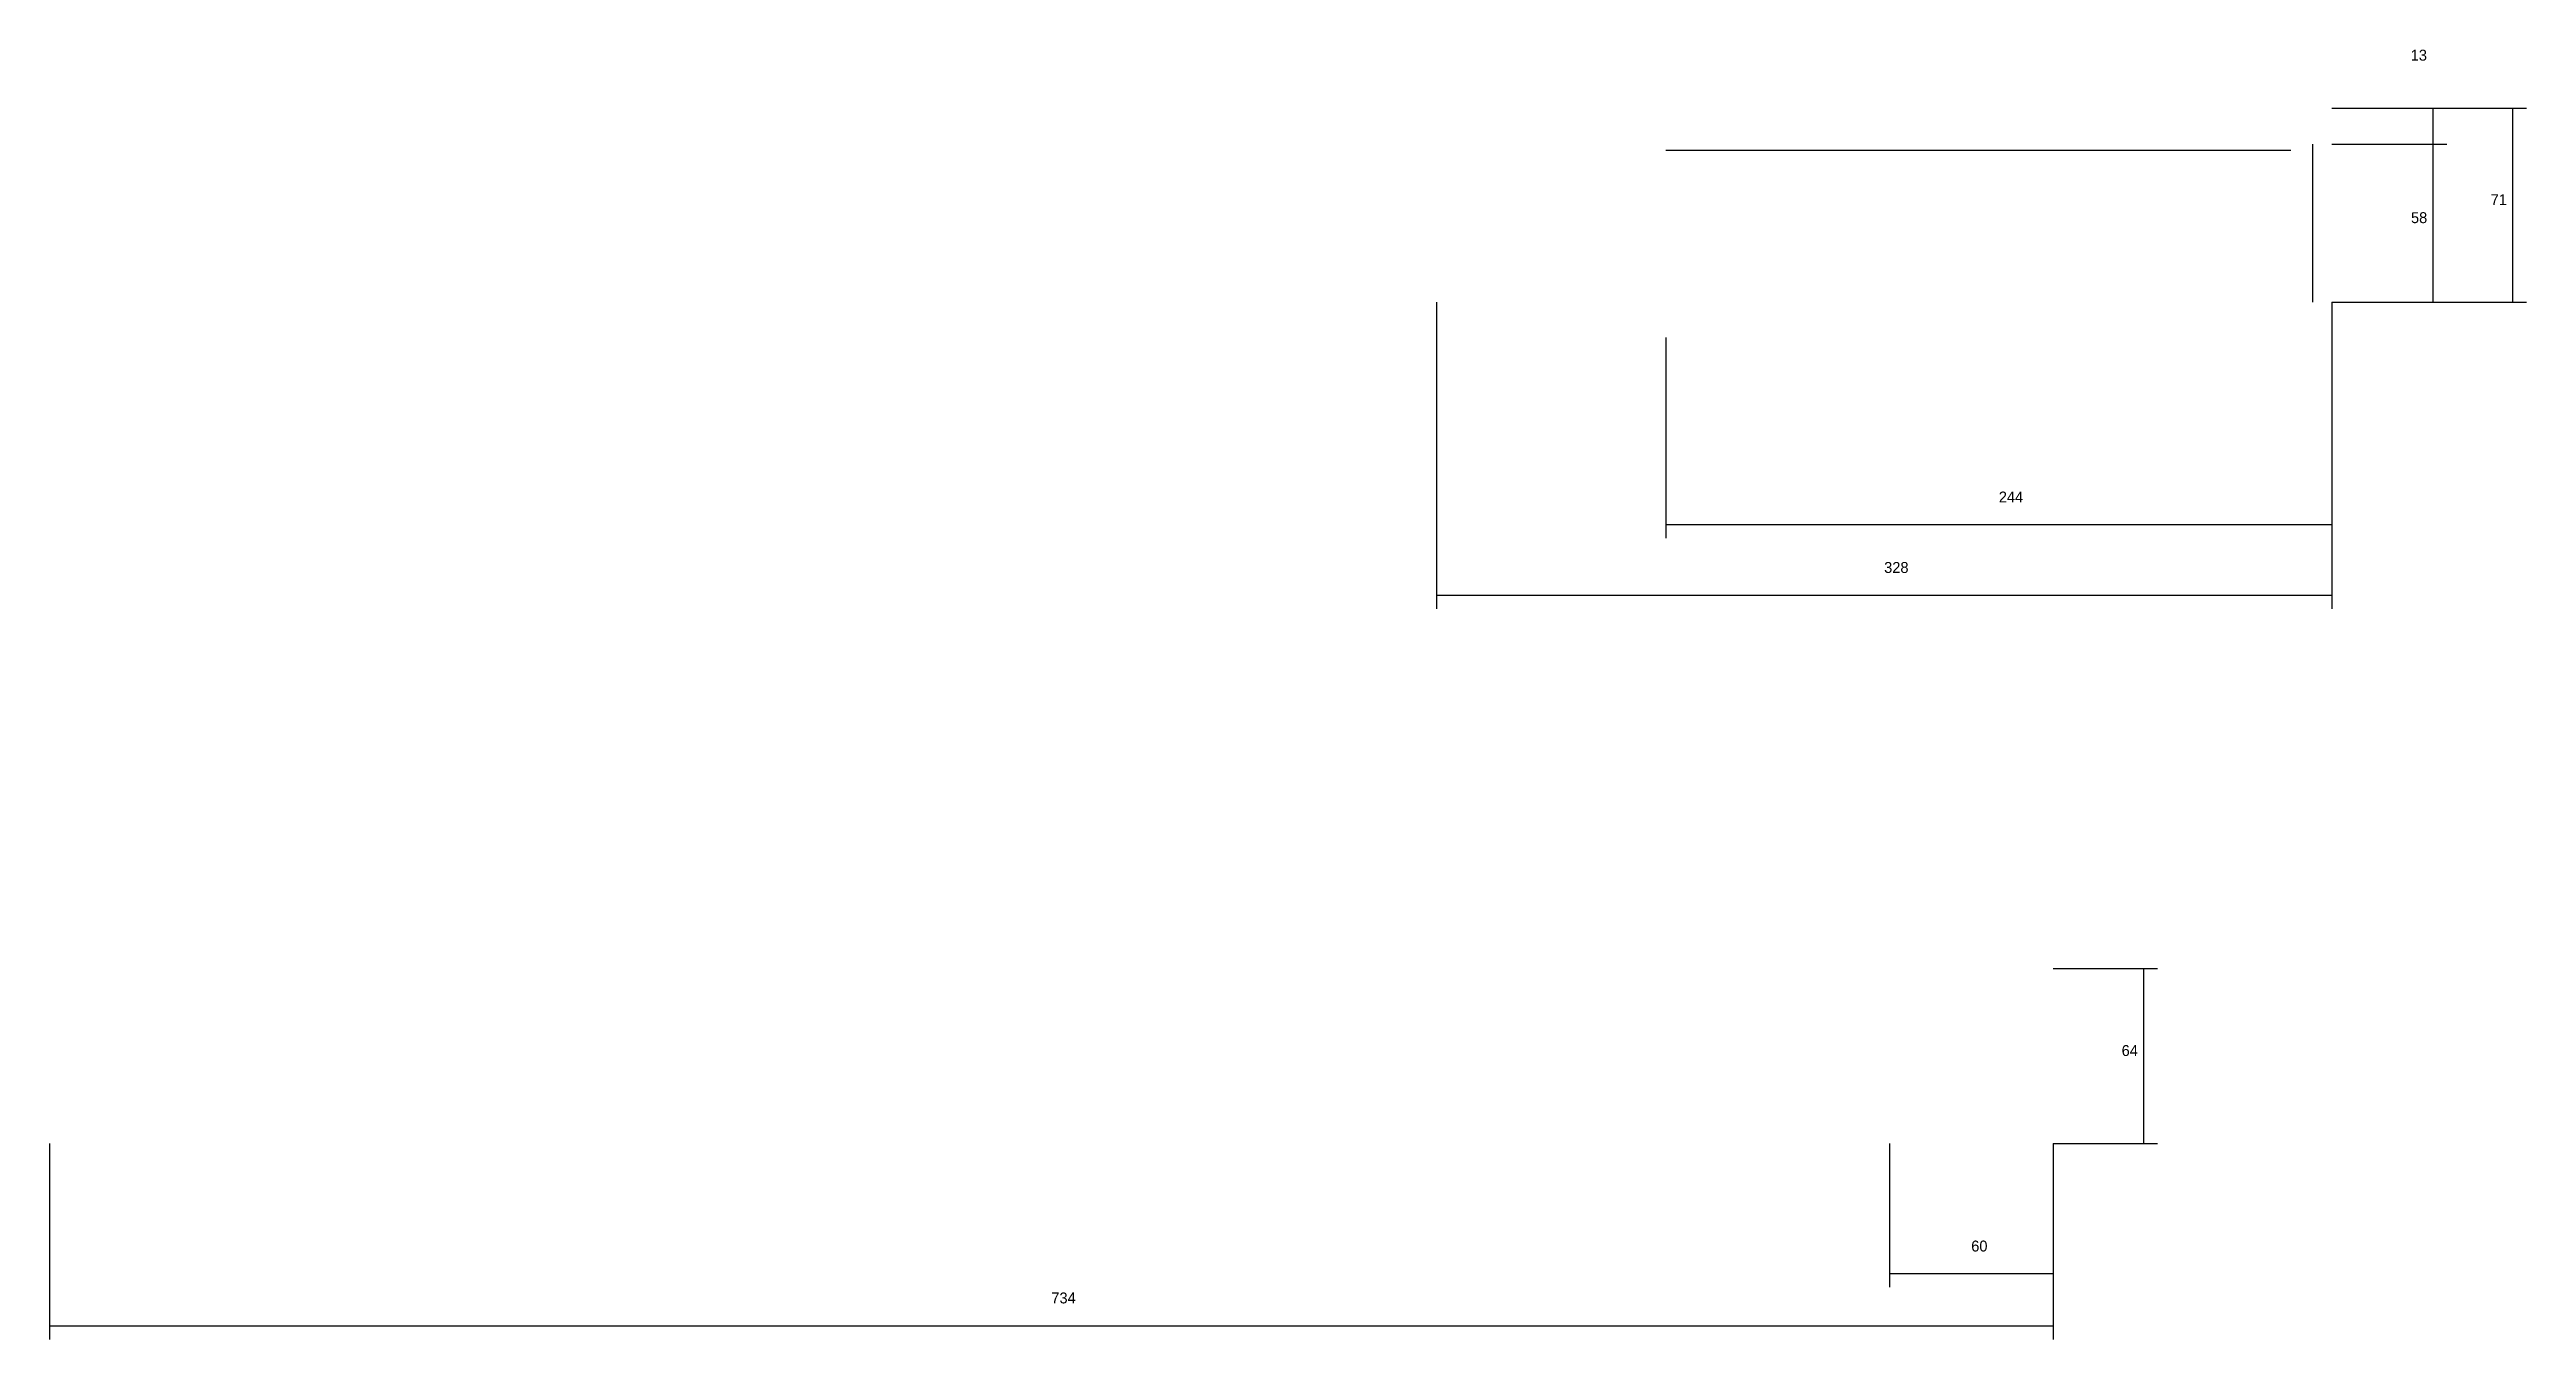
# Model space of a CAD drawing. Header units: metres. Extents: x -20965 to -18870, y 879 to 1418.
# Drawn here: x -20965 to -20057, y 946 to 1418 of the extents above; entities that cross this region are included whole.
import ezdxf

# ---------------------------------------------------------------- set-up
doc = ezdxf.new("R2010")
doc.units = ezdxf.units.M
for name, color, linetype in [('COTA', 241, 'Continuous'), ('SARR_2.2x7', 40, 'Continuous'), ('SARR_3.5x7', 81, 'Continuous')]:
    doc.layers.add(name, color=color, linetype=linetype)

msp = doc.modelspace()

# ---------------------------------------------------------------- texts
at = {"layer": 'COTA'}
for s, p in [('244', (-20250.7, 1252.6)), ('328', (-20292.7, 1226.8)), ('64', (-20205.7, 1049.9)), ('60', (-20260.8, 978.3)), ('734', (-20597.8, 959.3))]:
    msp.add_text(s, height=4, dxfattribs=at).set_placement(p)
at = {"layer": 'SARR_3.5x7'}
for s, p in [('13', (-20099.8, 1414.4)), ('71', (-20070.5, 1361.5)), ('58', (-20099.7, 1354.9))]:
    msp.add_text(s, height=4, dxfattribs=at).set_placement(p)

# ---------------------------------------------------------------- linework, layer by layer
at = {"layer": 'COTA'}
for p, q in [((-20456.7, 1326), (-20456.7, 1213.6)), ((-20128.7, 1326), (-20128.7, 1213.6)), ((-20128.7, 1326), (-20128.7, 1239.5)), ((-20372.7, 1313), (-20372.7, 1239.5)), ((-20372.7, 1244.5), (-20128.7, 1244.5)), ((-20456.7, 1218.6), (-20128.7, 1218.6)), ((-20230.8, 1081.9), (-20192.6, 1081.9)), ((-20197.6, 1017.9), (-20197.6, 1081.9)), ((-20964.8, 1017.9), (-20964.8, 946.1)), ((-20290.8, 1017.9), (-20290.8, 965.2)), ((-20230.8, 1017.9), (-20192.6, 1017.9)), ((-20230.8, 1017.9), (-20230.8, 946.1)), ((-20230.8, 1017.9), (-20230.8, 965.2)), ((-20290.8, 970.2), (-20230.8, 970.2)), ((-20964.8, 951.1), (-20230.8, 951.1))]:
    msp.add_line(p, q, dxfattribs=at)
at = {"layer": 'SARR_2.2x7'}
for p, q in [((-20372.7, 1381.6), (-20143.7, 1381.6)), ((-20135.7, 1326), (-20135.7, 1383.8))]:
    msp.add_line(p, q, dxfattribs=at)
at = {"layer": 'SARR_3.5x7'}
for p, q in [((-20128.7, 1397), (-20086.6, 1397)), ((-20128.7, 1397), (-20057.4, 1397)), ((-20091.6, 1383.8), (-20091.6, 1397)), ((-20062.4, 1326), (-20062.4, 1397)), ((-20128.7, 1383.8), (-20086.6, 1383.8)), ((-20128.7, 1383.8), (-20086.6, 1383.8)), ((-20091.6, 1326), (-20091.6, 1383.8)), ((-20128.7, 1326), (-20086.6, 1326)), ((-20128.7, 1326), (-20057.4, 1326))]:
    msp.add_line(p, q, dxfattribs=at)

msp.set_redraw_order([(e.dxf.handle, doc.entitydb.next_handle()) for e in msp.query("TEXT MTEXT ATTDEF DIMENSION ARC_DIMENSION")])  # texts and dimensions are drawn at this point

doc.saveas('drawing.dxf')
